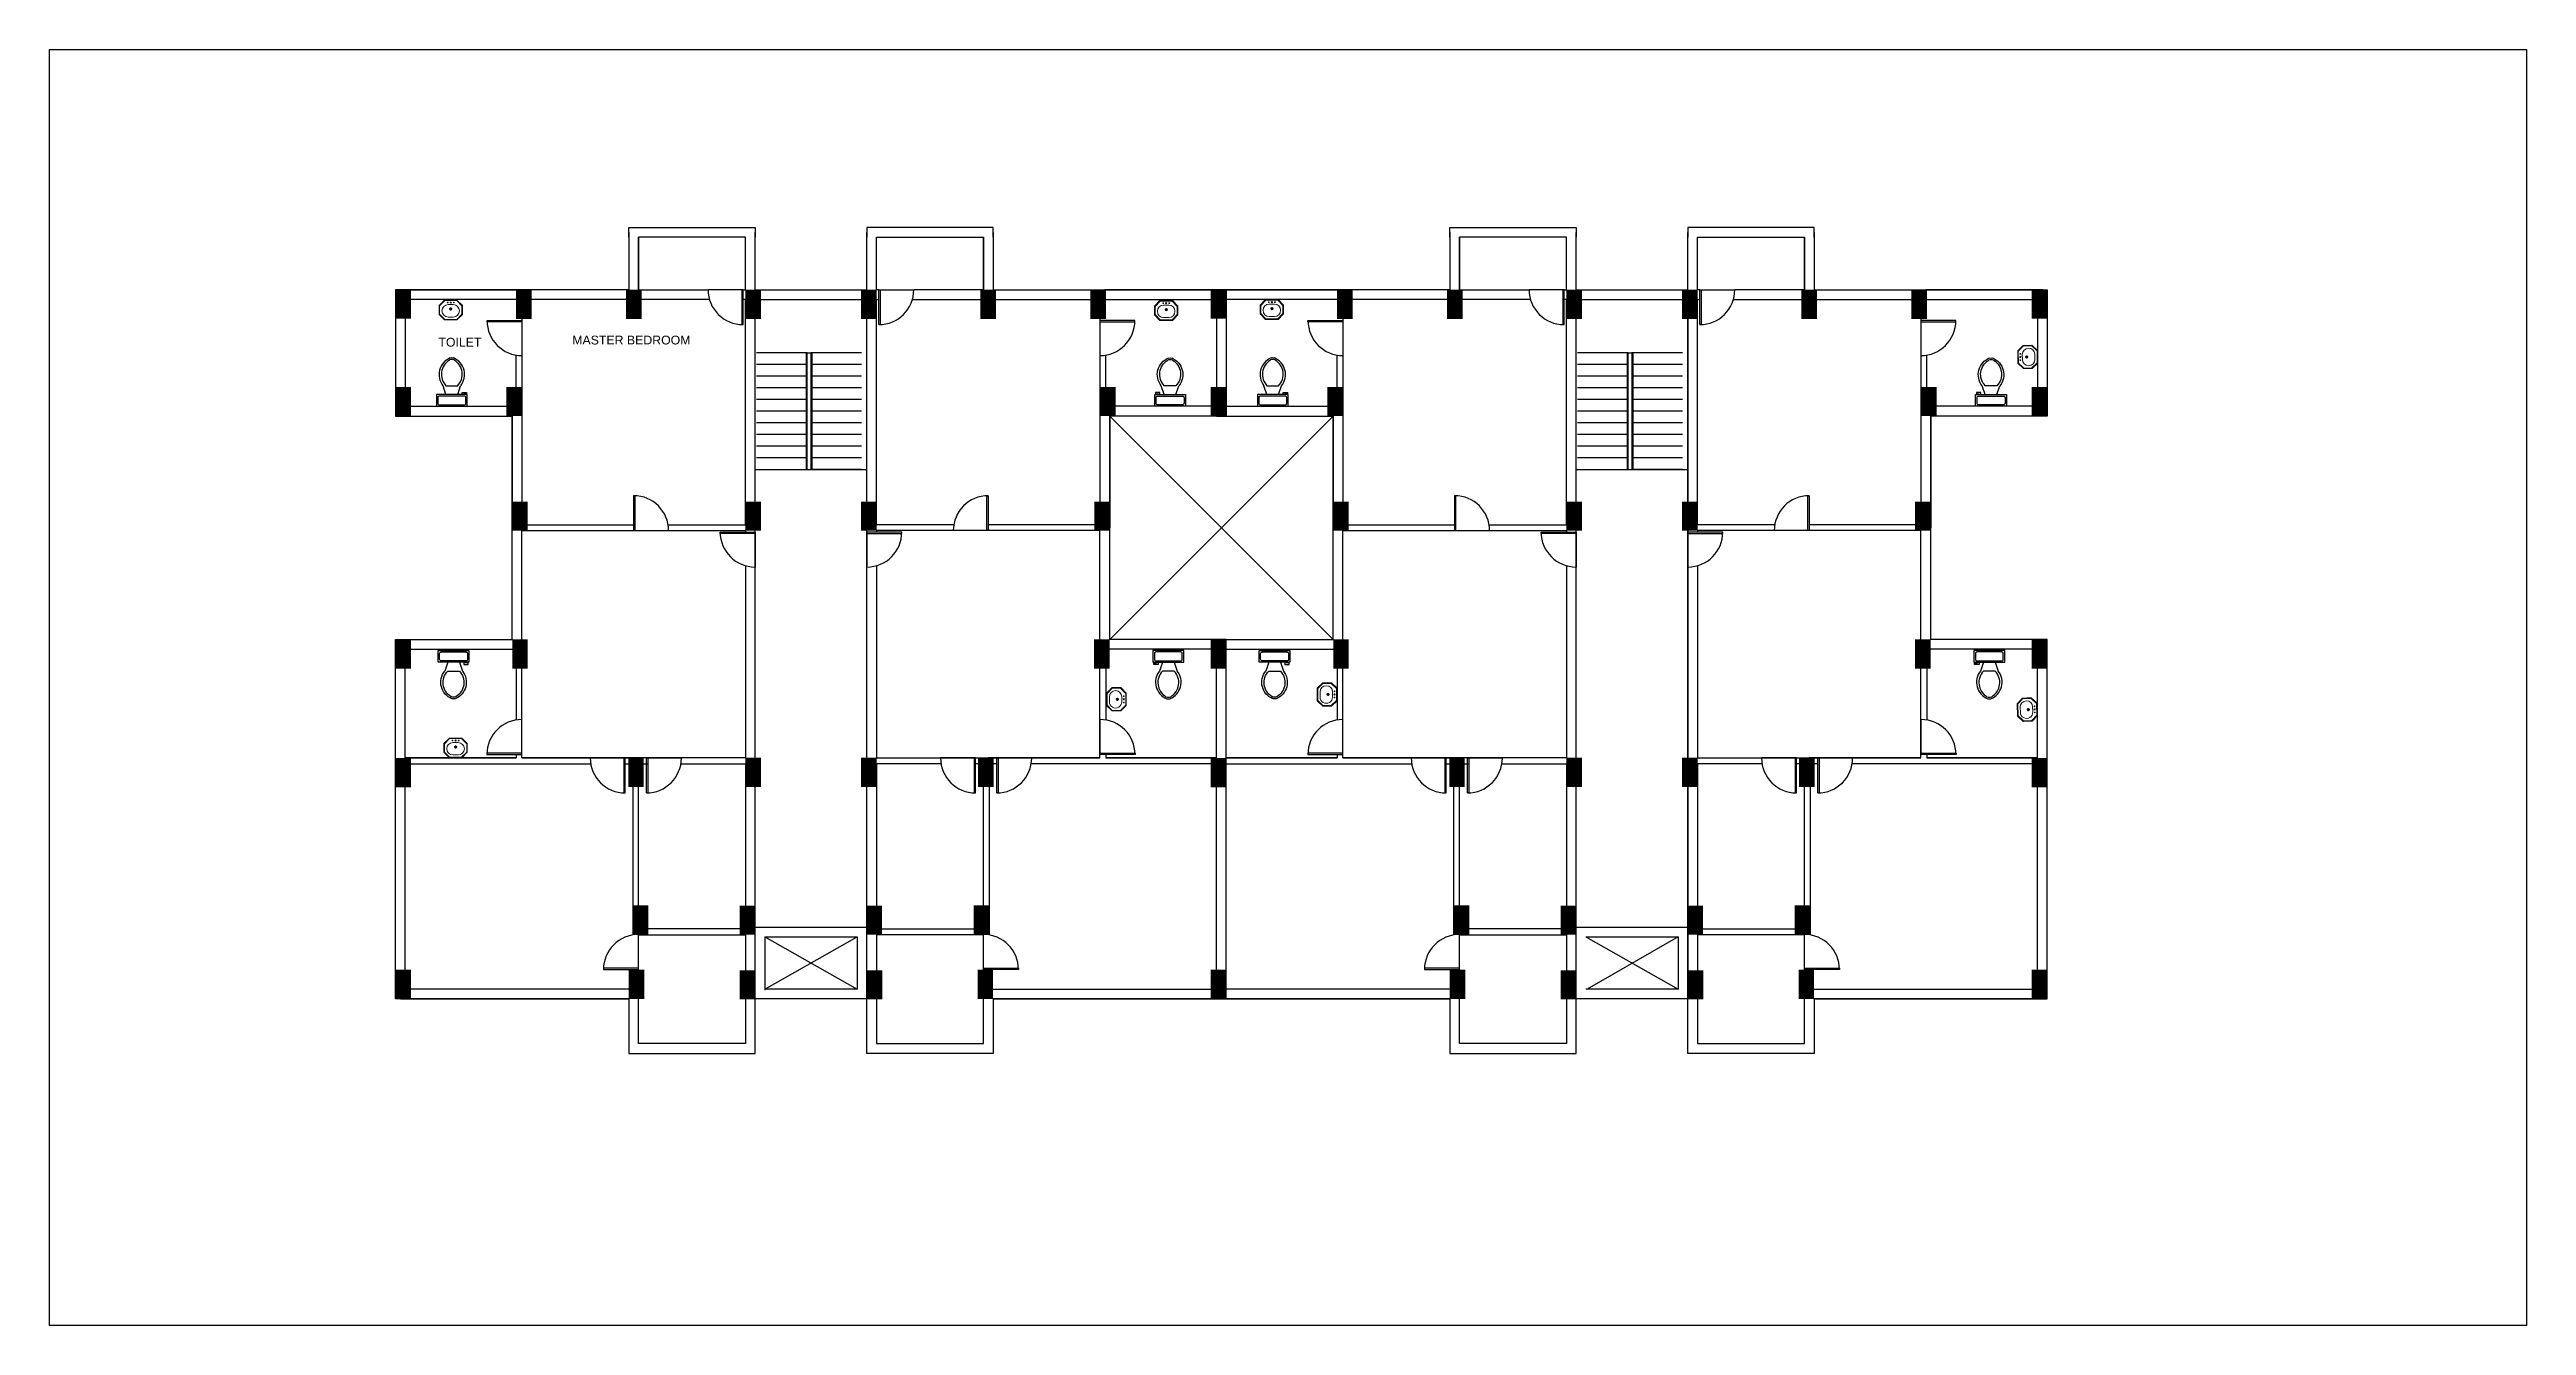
# Model space of a CAD drawing. Header units: metres. Extents: x -2370498 to 1228044, y -644254 to 236701.
# Drawn here: x 80482 to 144217, y -51809 to -18978 of the extents above; entities that cross this region are included whole.
import ezdxf

# ---------------------------------------------------------------- set-up
doc = ezdxf.new("R2010")
doc.units = ezdxf.units.M
doc.header["$MEASUREMENT"] = 0
for name, color, linetype in [('Beam', 6, 'Continuous'), ('text', 1, 'Continuous'), ('TOILET SAMBLE', 181, 'Continuous')]:
    doc.layers.add(name, color=color, linetype=linetype)
doc.styles.get("Standard").update_dxf_attribs({"font": 'arial.ttf'})

msp = doc.modelspace()

# ---------------------------------------------------------------- texts
at = {"layer": 'text', "attachment_point": 1}
for s, insert, char_height in [(' TOILET', (90400.48496, -26395.25548), 226.574387), ('\\A1;MASTER BEDROOM', (93932.66183, -26339.60769), 226.5743874)]:
    msp.add_mtext_dynamic_manual_height_columns(s, width=4249.6763397, gutter_width=37.7624, heights=[0], dxfattribs=dict(at, insert=insert, char_height=char_height))

# ---------------------------------------------------------------- blocks, each defined once
blk = doc.blocks.new('Toilet - top')
for p, q in [((-10, -8.5), (-8, -8.5)), ((-10, -9.5), (-10, -8.5)), ((-7, -9.5), (-10, -9.5)), ((-8, -8.5), (-8, -8)), ((-7, -8), (-7, -9.5)), ((-4, -8), (-6, -14)), ((4, -14), (-4, -14)), ((4, -8), (6, -14)), ((9.5, -6), (9.5, -2))]:
    blk.add_line(p, q)
blk.add_lwpolyline([(10.5, -8), (10.5, 0), (-10.5, 0), (-10.5, -8)], close=True)
for points in [[(-9.5, -2), (-9.5, -6)], [(8.5, -1), (-8.5, -1)], [(-8.5, -7), (8.5, -7)]]:
    blk.add_lwpolyline(points)
for centre, radius, start, end in [((-8.6, -1.9), 0.884, 81.8699, 188.1301), ((-8.6, -6.1), 0.884, 171.8699, 278.1301), ((3.5, -21.6), 12.2, 141.4691, 247.9714), ((4.2, -21.8), 11.3, 136.3677, 238.9468), ((-3.5, -21.6), 12.2, 292.0284, 38.5307), ((-4.2, -21.8), 11.3, 301.053, 43.6321), ((8.6, -1.9), 0.884, 351.8699, 98.1301), ((8.6, -6.1), 0.884, 261.8699, 8.1301), ((0, -27.9), 4, 245.7318, 294.2682), ((0, -29), 4, 254.8605, 285.1395)]:
    blk.add_arc(centre, radius, start, end)
blk = doc.blocks.new('OPERA  600x510x850 ( врезная)')
at = {"lineweight": 13}
for p, q in [((-313, 15), (-453, -128)), ((-307, 0), (-439, -135)), ((-313, 15), (7, 15)), ((-307, 0), (0, 0)), ((0, 0), (132, -135)), ((7, 15), (147, -128)), ((-453, -353), (-453, -128)), ((-453, -240), (-453, -128)), ((-453, -353), (-313, -495)), ((-439, -244), (-439, -135)), ((-439, -346), (-439, -135)), ((-439, -346), (-306, -481)), ((7, -495), (-313, -495)), ((0, -481), (-306, -481)), ((0, -481), (132, -346)), ((7, -495), (147, -353)), ((132, -135), (132, -346)), ((147, -128), (147, -353))]:
    blk.add_line(p, q, dxfattribs=at)
at = {"lineweight": 5}
for p, q in [((-248, -50), (-220, -50)), ((-233, -36), (-233, -63)), ((-88, -101), (-219, -101)), ((-88, -421), (-219, -421)), ((-190, -215), (-115, -215)), ((-175, -50), (-132, -50)), ((-153, -32), (-153, -69)), ((-153, -178), (-153, -251)), ((-90, -50), (-59, -50)), ((-73, -37), (-73, -64))]:
    blk.add_line(p, q, dxfattribs=at)
for centre, radius in [((-233, -50), 10), ((-153, -215), 30), ((-153, -50), 15), ((-73, -50), 10)]:
    blk.add_circle(centre, radius, dxfattribs=at)
at = {"lineweight": 13}
blk.add_circle((-153, -215), 25, dxfattribs=at)
at = {"lineweight": 5}
for centre, start, end in [((-219, -261), 90, 270), ((-88, -261), 270, 90)]:
    blk.add_arc(centre, 160, start, end, dxfattribs=at)

# ---------------------------------------------------------------- hatches: boundary and pattern name
at = {"layer": 'Beam', "true_color": 0xed1f24}
h = msp.add_hatch(color=240, dxfattribs=at)
h.dxf.hatch_style = 1
h.paths.add_polyline_path([(89785.98793, -25156.33013), (89385.98793, -25156.33013), (89385.98793, -25906.33013), (89785.98793, -25906.33013)])
h = msp.add_hatch(color=240, dxfattribs=at)
h.dxf.hatch_style = 1
h.paths.add_polyline_path([(92885.51912, -25156.96181), (92485.51912, -25156.96181), (92485.51912, -25906.96181), (92885.51912, -25906.96181)])
h = msp.add_hatch(color=240, dxfattribs=at)
h.dxf.hatch_style = 1
h.paths.add_polyline_path([(95715.17837, -25157.96148), (95315.17837, -25157.96148), (95315.17837, -25907.96148), (95715.17837, -25907.96148)])
h = msp.add_hatch(color=240, dxfattribs=at)
h.dxf.hatch_style = 1
h.paths.add_polyline_path([(98786.9257, -25157.27946), (98386.9257, -25157.27946), (98386.9257, -25907.27946), (98786.9257, -25907.27946)])
h = msp.add_hatch(color=240, dxfattribs=at)
h.dxf.hatch_style = 1
h.paths.add_polyline_path([(101362.55417, -25157.27946), (101762.55417, -25157.27946), (101762.55417, -25907.27946), (101362.55417, -25907.27946)])
h = msp.add_hatch(color=240, dxfattribs=at)
h.dxf.hatch_style = 1
h.paths.add_polyline_path([(104434.30149, -25157.96148), (104834.30149, -25157.96148), (104834.30149, -25907.96148), (104434.30149, -25907.96148)])
h = msp.add_hatch(color=240, dxfattribs=at)
h.dxf.hatch_style = 1
h.paths.add_polyline_path([(107263.96074, -25156.96181), (107663.96074, -25156.96181), (107663.96074, -25906.96181), (107263.96074, -25906.96181)])
h = msp.add_hatch(color=240, dxfattribs=at)
h.dxf.hatch_style = 1
h.paths.add_polyline_path([(110363.49194, -25156.33013), (110763.49194, -25156.33013), (110763.49194, -25906.33013), (110363.49194, -25906.33013)])
h = msp.add_hatch(color=240, dxfattribs=at)
h.dxf.hatch_style = 1
h.paths.add_polyline_path([(114010.51912, -25156.96181), (113610.51912, -25156.96181), (113610.51912, -25906.96181), (114010.51912, -25906.96181)])
h = msp.add_hatch(color=240, dxfattribs=at)
h.dxf.hatch_style = 1
h.paths.add_polyline_path([(116840.17837, -25157.96148), (116440.17837, -25157.96148), (116440.17837, -25907.96148), (116840.17837, -25907.96148)])
h = msp.add_hatch(color=240, dxfattribs=at)
h.dxf.hatch_style = 1
h.paths.add_polyline_path([(119911.9257, -25157.27946), (119511.9257, -25157.27946), (119511.9257, -25907.27946), (119911.9257, -25907.27946)])
h = msp.add_hatch(color=240, dxfattribs=at)
h.dxf.hatch_style = 1
h.paths.add_polyline_path([(122487.55417, -25157.27946), (122887.55417, -25157.27946), (122887.55417, -25907.27946), (122487.55417, -25907.27946)])
h = msp.add_hatch(color=240, dxfattribs=at)
h.dxf.hatch_style = 1
h.paths.add_polyline_path([(125559.30149, -25157.96148), (125959.30149, -25157.96148), (125959.30149, -25907.96148), (125559.30149, -25907.96148)])
h = msp.add_hatch(color=240, dxfattribs=at)
h.dxf.hatch_style = 1
h.paths.add_polyline_path([(128388.96074, -25156.96181), (128788.96074, -25156.96181), (128788.96074, -25906.96181), (128388.96074, -25906.96181)])
h = msp.add_hatch(color=240, dxfattribs=at)
h.dxf.hatch_style = 1
h.paths.add_polyline_path([(131488.49194, -25156.33013), (131888.49194, -25156.33013), (131888.49194, -25906.33013), (131488.49194, -25906.33013)])
h = msp.add_hatch(color=240, dxfattribs=at)
h.dxf.hatch_style = 1
h.paths.add_polyline_path([(89787.23993, -27657.37326), (89387.23993, -27657.37326), (89387.23993, -28407.37326), (89787.23993, -28407.37326)])
h = msp.add_hatch(color=240, dxfattribs=at)
h.dxf.hatch_style = 1
h.paths.add_polyline_path([(92634.24024, -27657.37326), (92234.24024, -27657.37326), (92234.24024, -28407.37326), (92634.24024, -28407.37326)])
h = msp.add_hatch(color=240, dxfattribs=at)
h.dxf.hatch_style = 1
h.paths.add_polyline_path([(107515.23962, -27657.37326), (107915.23962, -27657.37326), (107915.23962, -28407.37326), (107515.23962, -28407.37326)])
h = msp.add_hatch(color=240, dxfattribs=at)
h.dxf.hatch_style = 1
h.paths.add_polyline_path([(110362.23993, -27657.37326), (110762.23993, -27657.37326), (110762.23993, -28407.37326), (110362.23993, -28407.37326)])
h = msp.add_hatch(color=240, dxfattribs=at)
h.dxf.hatch_style = 1
h.paths.add_polyline_path([(113759.24024, -27657.37326), (113359.24024, -27657.37326), (113359.24024, -28407.37326), (113759.24024, -28407.37326)])
h = msp.add_hatch(color=240, dxfattribs=at)
h.dxf.hatch_style = 1
h.paths.add_polyline_path([(128640.23962, -27657.37326), (129040.23962, -27657.37326), (129040.23962, -28407.37326), (128640.23962, -28407.37326)])
h = msp.add_hatch(color=240, dxfattribs=at)
h.dxf.hatch_style = 1
h.paths.add_polyline_path([(131487.23993, -27657.37326), (131887.23993, -27657.37326), (131887.23993, -28407.37326), (131487.23993, -28407.37326)])
h = msp.add_hatch(color=240, dxfattribs=at)
h.dxf.hatch_style = 1
h.paths.add_polyline_path([(92787.23993, -30607.37326), (92387.23993, -30607.37326), (92387.23993, -31357.37326), (92787.23993, -31357.37326)])
h = msp.add_hatch(color=240, dxfattribs=at)
h.dxf.hatch_style = 1
h.paths.add_polyline_path([(98787.23993, -30607.37326), (98387.23993, -30607.37326), (98387.23993, -31357.37326), (98787.23993, -31357.37326)])
h = msp.add_hatch(color=240, dxfattribs=at)
h.dxf.hatch_style = 1
h.paths.add_polyline_path([(101362.23993, -30607.37326), (101762.23993, -30607.37326), (101762.23993, -31357.37326), (101362.23993, -31357.37326)])
h = msp.add_hatch(color=240, dxfattribs=at)
h.dxf.hatch_style = 1
h.paths.add_polyline_path([(107362.23993, -30607.37326), (107762.23993, -30607.37326), (107762.23993, -31357.37326), (107362.23993, -31357.37326)])
h = msp.add_hatch(color=240, dxfattribs=at)
h.dxf.hatch_style = 1
h.paths.add_polyline_path([(113912.23993, -30607.37326), (113512.23993, -30607.37326), (113512.23993, -31357.37326), (113912.23993, -31357.37326)])
h = msp.add_hatch(color=240, dxfattribs=at)
h.dxf.hatch_style = 1
h.paths.add_polyline_path([(119912.23993, -30607.37326), (119512.23993, -30607.37326), (119512.23993, -31357.37326), (119912.23993, -31357.37326)])
h = msp.add_hatch(color=240, dxfattribs=at)
h.dxf.hatch_style = 1
h.paths.add_polyline_path([(122487.23993, -30607.37326), (122887.23993, -30607.37326), (122887.23993, -31357.37326), (122487.23993, -31357.37326)])
h = msp.add_hatch(color=240, dxfattribs=at)
h.dxf.hatch_style = 1
h.paths.add_polyline_path([(128487.23993, -30607.37326), (128887.23993, -30607.37326), (128887.23993, -31357.37326), (128487.23993, -31357.37326)])
h = msp.add_hatch(color=240, dxfattribs=at)
h.dxf.hatch_style = 1
h.paths.add_polyline_path([(89787.23993, -34158.70535), (89387.23993, -34158.70535), (89387.23993, -34908.70535), (89787.23993, -34908.70535)])
h = msp.add_hatch(color=240, dxfattribs=at)
h.dxf.hatch_style = 1
h.paths.add_polyline_path([(92787.93569, -34156.42844), (92387.93569, -34156.42844), (92387.93569, -34906.42844), (92787.93569, -34906.42844)])
h = msp.add_hatch(color=240, dxfattribs=at)
h.dxf.hatch_style = 1
h.paths.add_polyline_path([(107361.54418, -34156.42844), (107761.54418, -34156.42844), (107761.54418, -34906.42844), (107361.54418, -34906.42844)])
h = msp.add_hatch(color=240, dxfattribs=at)
h.dxf.hatch_style = 1
h.paths.add_polyline_path([(110362.23993, -34158.70535), (110762.23993, -34158.70535), (110762.23993, -34908.70535), (110362.23993, -34908.70535)])
h = msp.add_hatch(color=240, dxfattribs=at)
h.dxf.hatch_style = 1
h.paths.add_polyline_path([(113912.93569, -34156.42844), (113512.93569, -34156.42844), (113512.93569, -34906.42844), (113912.93569, -34906.42844)])
h = msp.add_hatch(color=240, dxfattribs=at)
h.dxf.hatch_style = 1
h.paths.add_polyline_path([(128486.54418, -34156.42844), (128886.54418, -34156.42844), (128886.54418, -34906.42844), (128486.54418, -34906.42844)])
h = msp.add_hatch(color=240, dxfattribs=at)
h.dxf.hatch_style = 1
h.paths.add_polyline_path([(131487.23993, -34158.70535), (131887.23993, -34158.70535), (131887.23993, -34908.70535), (131487.23993, -34908.70535)])
h = msp.add_hatch(color=240, dxfattribs=at)
h.dxf.hatch_style = 1
h.paths.add_polyline_path([(89787.23993, -37209.96624), (89387.23993, -37209.96624), (89387.23993, -37959.96624), (89787.23993, -37959.96624)])
h = msp.add_hatch(color=240, dxfattribs=at)
h.dxf.hatch_style = 1
h.paths.add_polyline_path([(95773.55994, -37206.70916), (95373.55994, -37206.70916), (95373.55994, -37956.70916), (95773.55994, -37956.70916)])
h = msp.add_hatch(color=240, dxfattribs=at)
h.dxf.hatch_style = 1
h.paths.add_polyline_path([(98787.23993, -37203.09039), (98387.23993, -37203.09039), (98387.23993, -37953.09039), (98787.23993, -37953.09039)])
h = msp.add_hatch(color=240, dxfattribs=at)
h.dxf.hatch_style = 1
h.paths.add_polyline_path([(101362.23993, -37203.09039), (101762.23993, -37203.09039), (101762.23993, -37953.09039), (101362.23993, -37953.09039)])
h = msp.add_hatch(color=240, dxfattribs=at)
h.dxf.hatch_style = 1
h.paths.add_polyline_path([(104375.91993, -37206.70916), (104775.91993, -37206.70916), (104775.91993, -37956.70916), (104375.91993, -37956.70916)])
h = msp.add_hatch(color=240, dxfattribs=at)
h.dxf.hatch_style = 1
h.paths.add_polyline_path([(110362.23993, -37209.96624), (110762.23993, -37209.96624), (110762.23993, -37959.96624), (110362.23993, -37959.96624)])
h = msp.add_hatch(color=240, dxfattribs=at)
h.dxf.hatch_style = 1
h.paths.add_polyline_path([(116898.55994, -37206.70916), (116498.55994, -37206.70916), (116498.55994, -37956.70916), (116898.55994, -37956.70916)])
h = msp.add_hatch(color=240, dxfattribs=at)
h.dxf.hatch_style = 1
h.paths.add_polyline_path([(119912.23993, -37203.09039), (119512.23993, -37203.09039), (119512.23993, -37953.09039), (119912.23993, -37953.09039)])
h = msp.add_hatch(color=240, dxfattribs=at)
h.dxf.hatch_style = 1
h.paths.add_polyline_path([(122487.23993, -37203.09039), (122887.23993, -37203.09039), (122887.23993, -37953.09039), (122487.23993, -37953.09039)])
h = msp.add_hatch(color=240, dxfattribs=at)
h.dxf.hatch_style = 1
h.paths.add_polyline_path([(125500.91993, -37206.70916), (125900.91993, -37206.70916), (125900.91993, -37956.70916), (125500.91993, -37956.70916)])
h = msp.add_hatch(color=240, dxfattribs=at)
h.dxf.hatch_style = 1
h.paths.add_polyline_path([(131487.23993, -37209.96624), (131887.23993, -37209.96624), (131887.23993, -37959.96624), (131487.23993, -37959.96624)])
h = msp.add_hatch(color=240, dxfattribs=at)
h.dxf.hatch_style = 1
h.paths.add_polyline_path([(95887.22476, -40998.76189), (95487.22476, -40998.76189), (95487.22476, -41748.76189), (95887.22476, -41748.76189)])
h = msp.add_hatch(color=240, dxfattribs=at)
h.dxf.hatch_style = 1
h.paths.add_polyline_path([(98643.16593, -41007.37326), (98243.16593, -41007.37326), (98243.16593, -41757.37326), (98643.16593, -41757.37326)])
h = msp.add_hatch(color=240, dxfattribs=at)
h.dxf.hatch_style = 1
h.paths.add_polyline_path([(101506.31394, -41007.37326), (101906.31394, -41007.37326), (101906.31394, -41757.37326), (101506.31394, -41757.37326)])
h = msp.add_hatch(color=240, dxfattribs=at)
h.dxf.hatch_style = 1
h.paths.add_polyline_path([(104262.2551, -40998.76189), (104662.2551, -40998.76189), (104662.2551, -41748.76189), (104262.2551, -41748.76189)])
h = msp.add_hatch(color=240, dxfattribs=at)
h.dxf.hatch_style = 1
h.paths.add_polyline_path([(117012.22476, -40998.76189), (116612.22476, -40998.76189), (116612.22476, -41748.76189), (117012.22476, -41748.76189)])
h = msp.add_hatch(color=240, dxfattribs=at)
h.dxf.hatch_style = 1
h.paths.add_polyline_path([(119768.16593, -41007.37326), (119368.16593, -41007.37326), (119368.16593, -41757.37326), (119768.16593, -41757.37326)])
h = msp.add_hatch(color=240, dxfattribs=at)
h.dxf.hatch_style = 1
h.paths.add_polyline_path([(122631.31394, -41007.37326), (123031.31394, -41007.37326), (123031.31394, -41757.37326), (122631.31394, -41757.37326)])
h = msp.add_hatch(color=240, dxfattribs=at)
h.dxf.hatch_style = 1
h.paths.add_polyline_path([(125387.2551, -40998.76189), (125787.2551, -40998.76189), (125787.2551, -41748.76189), (125387.2551, -41748.76189)])
h = msp.add_hatch(color=240, dxfattribs=at)
h.dxf.hatch_style = 1
h.paths.add_polyline_path([(89787.23993, -42657.37326), (89387.23993, -42657.37326), (89387.23993, -43407.37326), (89787.23993, -43407.37326)])
h = msp.add_hatch(color=240, dxfattribs=at)
h.dxf.hatch_style = 1
h.paths.add_polyline_path([(95787.23993, -42656.83317), (95387.23993, -42656.83317), (95387.23993, -43406.83317), (95787.23993, -43406.83317)])
h = msp.add_hatch(color=240, dxfattribs=at)
h.dxf.hatch_style = 1
h.paths.add_polyline_path([(98640.21539, -42666.88256), (98240.21539, -42666.88256), (98240.21539, -43416.88256), (98640.21539, -43416.88256)])
h = msp.add_hatch(color=240, dxfattribs=at)
h.dxf.hatch_style = 1
h.paths.add_polyline_path([(101509.26447, -42666.88256), (101909.26447, -42666.88256), (101909.26447, -43416.88256), (101509.26447, -43416.88256)])
h = msp.add_hatch(color=240, dxfattribs=at)
h.dxf.hatch_style = 1
h.paths.add_polyline_path([(104362.23993, -42656.83317), (104762.23993, -42656.83317), (104762.23993, -43406.83317), (104362.23993, -43406.83317)])
h = msp.add_hatch(color=240, dxfattribs=at)
h.dxf.hatch_style = 1
h.paths.add_polyline_path([(110362.23993, -42657.37326), (110762.23993, -42657.37326), (110762.23993, -43407.37326), (110362.23993, -43407.37326)])
h = msp.add_hatch(color=240, dxfattribs=at)
h.dxf.hatch_style = 1
h.paths.add_polyline_path([(116912.23993, -42656.83317), (116512.23993, -42656.83317), (116512.23993, -43406.83317), (116912.23993, -43406.83317)])
h = msp.add_hatch(color=240, dxfattribs=at)
h.dxf.hatch_style = 1
h.paths.add_polyline_path([(119765.21539, -42666.88256), (119365.21539, -42666.88256), (119365.21539, -43416.88256), (119765.21539, -43416.88256)])
h = msp.add_hatch(color=240, dxfattribs=at)
h.dxf.hatch_style = 1
h.paths.add_polyline_path([(122634.26447, -42666.88256), (123034.26447, -42666.88256), (123034.26447, -43416.88256), (122634.26447, -43416.88256)])
h = msp.add_hatch(color=240, dxfattribs=at)
h.dxf.hatch_style = 1
h.paths.add_polyline_path([(125487.23993, -42656.83317), (125887.23993, -42656.83317), (125887.23993, -43406.83317), (125487.23993, -43406.83317)])
h = msp.add_hatch(color=240, dxfattribs=at)
h.dxf.hatch_style = 1
h.paths.add_polyline_path([(131487.23993, -42657.37326), (131887.23993, -42657.37326), (131887.23993, -43407.37326), (131487.23993, -43407.37326)])

# ---------------------------------------------------------------- linework, layer by layer
at = {"layer": 'Beam', "color": 7}
for p, q in [((89512.23993, -25157.37326), (92512.23993, -25157.37326)), ((92637.23993, -25407.37326), (92637.23993, -25952.70166)), ((97463.17611, -25407.37326), (92637.23993, -25407.37326)), ((98387.23993, -25407.37326), (98330.06752, -25407.37326)), ((98387.23993, -31207.37326), (98387.23993, -25407.37326)), ((98637.23993, -25157.37326), (101512.23993, -25157.37326)), ((98637.23993, -25407.37326), (101512.23993, -25407.37326)), ((101762.23993, -31207.37326), (101762.23993, -25407.37326)), ((101762.23993, -25407.37326), (101819.41234, -25407.37326)), ((102686.30376, -25407.37326), (107512.23993, -25407.37326)), ((107512.23993, -25407.37326), (107512.23993, -25952.70166)), ((110637.23993, -25157.37326), (107637.23993, -25157.37326)), ((110637.23993, -25157.37326), (113637.23993, -25157.37326)), ((113762.23993, -25407.37326), (113762.23993, -25952.70166)), ((118588.17611, -25407.37326), (113762.23993, -25407.37326)), ((119512.23993, -25407.37326), (119455.06752, -25407.37326)), ((119512.23993, -31207.37326), (119512.23993, -25407.37326)), ((119762.23993, -25157.37326), (122637.23993, -25157.37326)), ((119762.23993, -25407.37326), (122637.23993, -25407.37326)), ((122637.23993, -25157.37326), (122637.23993, -43407.37326)), ((122887.23993, -31207.37326), (122887.23993, -25407.37326)), ((122887.23993, -25407.37326), (122944.41234, -25407.37326)), ((123811.30376, -25407.37326), (128637.23993, -25407.37326)), ((128637.23993, -25407.37326), (128637.23993, -25952.70166)), ((131762.23993, -25157.37326), (128762.23993, -25157.37326)), ((92637.23993, -26852.69918), (92637.23993, -28282.37326)), ((107512.23993, -26852.69918), (107512.23993, -28282.37326)), ((113762.23993, -26852.69918), (113762.23993, -28282.37326)), ((128637.23993, -26852.69918), (128637.23993, -28282.37326)), ((92637.23993, -28282.37326), (92637.23993, -31207.37326)), ((107512.23993, -28282.37326), (107512.23993, -31207.37326)), ((113762.23993, -28282.37326), (113762.23993, -31207.37326)), ((128637.23993, -28282.37326), (128637.23993, -31207.37326)), ((92637.23993, -31207.37326), (95512.23993, -31207.37326)), ((96399.6519, -31207.37326), (98387.23993, -31207.37326)), ((103749.82797, -31207.37326), (101762.23993, -31207.37326)), ((107512.23993, -31207.37326), (104637.23993, -31207.37326)), ((113762.23993, -31207.37326), (116637.23993, -31207.37326)), ((117524.6519, -31207.37326), (119512.23993, -31207.37326)), ((124874.82797, -31207.37326), (122887.23993, -31207.37326)), ((128637.23993, -31207.37326), (125762.23993, -31207.37326)), ((89387.23993, -43282.37326), (89387.23993, -37282.37326)), ((89637.23993, -37207.37326), (92487.23993, -37207.37326)), ((92637.23993, -37207.37326), (95512.23993, -37207.37326)), ((95637.23993, -37357.37326), (95875.87122, -37357.37326)), ((96728.0996, -37357.37326), (98387.23993, -37357.37326)), ((103421.38027, -37357.37326), (101762.23993, -37357.37326)), ((104512.23993, -37357.37326), (104273.60865, -37357.37326)), ((107512.23993, -37207.37326), (104637.23993, -37207.37326)), ((110512.23993, -37207.37326), (107662.23993, -37207.37326)), ((110512.23993, -43282.37326), (110512.23993, -37282.37326)), ((110762.23993, -37207.37326), (113612.23993, -37207.37326)), ((110762.23993, -43282.37326), (110762.23993, -37282.37326)), ((113762.23993, -37207.37326), (116637.23993, -37207.37326)), ((116762.23993, -37357.37326), (117000.87122, -37357.37326)), ((117853.0996, -37357.37326), (119512.23993, -37357.37326)), ((124546.38027, -37357.37326), (122887.23993, -37357.37326)), ((125637.23993, -37357.37326), (125398.60865, -37357.37326)), ((128637.23993, -37207.37326), (125762.23993, -37207.37326)), ((131637.23993, -37207.37326), (128787.23993, -37207.37326)), ((131887.23993, -43282.37326), (131887.23993, -37282.37326)), ((98637.23993, -41557.37326), (101512.23993, -41557.37326)), ((98887.23993, -41807.37326), (101262.23993, -41807.37326)), ((98887.23993, -41807.37326), (101262.23993, -43157.37326)), ((98887.23993, -41807.37326), (98887.23993, -43178.58015)), ((98887.23993, -43157.37326), (101262.23993, -41807.37326)), ((101262.23993, -41807.37326), (101262.23993, -43157.37326)), ((119762.23993, -41557.37326), (122637.23993, -41557.37326)), ((120012.23993, -41807.37326), (122387.23993, -41807.37326)), ((120012.23993, -41807.37326), (122387.23993, -43157.37326)), ((122387.23993, -41807.37326), (120048.97134, -43157.37326)), ((122387.23993, -41807.37326), (122387.23993, -43157.37326)), ((101262.23993, -43157.37326), (98887.23993, -43157.37326)), ((122387.23993, -43157.37326), (120012.23993, -43157.37326)), ((101512.23993, -43407.37326), (98637.23993, -43407.37326)), ((122637.23993, -43407.37326), (119762.23993, -43407.37326))]:
    msp.add_line(p, q, dxfattribs=at)
at = {"layer": 'Beam', "color": 6}
for p, q in [((98327.5075, -25156.51224), (97427.5075, -25156.51224)), ((101821.97237, -25156.51224), (102721.97237, -25156.51224)), ((119452.5075, -25156.51224), (118552.5075, -25156.51224)), ((122946.97237, -25156.51224), (123846.97237, -25156.51224)), ((92637.23993, -25952.70166), (92637.23993, -26852.70166)), ((107512.23993, -25952.70166), (107512.23993, -26852.70166)), ((113762.23993, -25952.70166), (113762.23993, -26852.70166)), ((128637.23993, -25952.70166), (128637.23993, -26852.70166)), ((99974.73993, -26782.37326), (98674.73993, -26782.37326)), ((99954.73993, -27082.37326), (98674.73993, -27082.37326)), ((99954.73993, -27382.37326), (98674.73993, -27382.37326)), ((101374.73993, -26782.37326), (100074.73993, -26782.37326)), ((101374.73993, -27082.37326), (100094.73993, -27082.37326)), ((101374.73993, -27382.37326), (100094.73993, -27382.37326)), ((121099.73993, -26782.37326), (119799.73993, -26782.37326)), ((121079.73993, -27082.37326), (119799.73993, -27082.37326)), ((121079.73993, -27382.37326), (119799.73993, -27382.37326)), ((122499.73993, -26782.37326), (121199.73993, -26782.37326)), ((122499.73993, -27082.37326), (121219.73993, -27082.37326)), ((122499.73993, -27382.37326), (121219.73993, -27382.37326)), ((99954.73993, -27682.37326), (98674.73993, -27682.37326)), ((99954.73993, -27982.37326), (98674.73993, -27982.37326)), ((101374.73993, -27682.37326), (100094.73993, -27682.37326)), ((101374.73993, -27982.37326), (100094.73993, -27982.37326)), ((121079.73993, -27682.37326), (119799.73993, -27682.37326)), ((121079.73993, -27982.37326), (119799.73993, -27982.37326)), ((122499.73993, -27682.37326), (121219.73993, -27682.37326)), ((122499.73993, -27982.37326), (121219.73993, -27982.37326)), ((99954.73993, -28282.37326), (98674.73993, -28282.37326)), ((99954.73993, -28582.37326), (98674.73993, -28582.37326)), ((101374.73993, -28282.37326), (100094.73993, -28282.37326)), ((101374.73993, -28582.37326), (100094.73993, -28582.37326)), ((121079.73993, -28282.37326), (119799.73993, -28282.37326)), ((121079.73993, -28582.37326), (119799.73993, -28582.37326)), ((122499.73993, -28282.37326), (121219.73993, -28282.37326)), ((122499.73993, -28582.37326), (121219.73993, -28582.37326)), ((99954.73993, -28882.37326), (98674.73993, -28882.37326)), ((99954.73993, -29182.37326), (98674.73993, -29182.37326)), ((101374.73993, -28882.37326), (100094.73993, -28882.37326)), ((101374.73993, -29182.37326), (100094.73993, -29182.37326)), ((121079.73993, -28882.37326), (119799.73993, -28882.37326)), ((121079.73993, -29182.37326), (119799.73993, -29182.37326)), ((122499.73993, -28882.37326), (121219.73993, -28882.37326)), ((122499.73993, -29182.37326), (121219.73993, -29182.37326)), ((98637.23993, -29782.37326), (101512.23993, -29782.37326)), ((99954.73993, -29482.37326), (98674.73993, -29482.37326)), ((101374.73993, -29782.37326), (100074.73993, -29782.37326)), ((101374.73993, -29482.37326), (100094.73993, -29482.37326)), ((119762.23993, -29782.37326), (122637.23993, -29782.37326)), ((121079.73993, -29482.37326), (119799.73993, -29482.37326)), ((122499.73993, -29782.37326), (121199.73993, -29782.37326)), ((122499.73993, -29482.37326), (121219.73993, -29482.37326)), ((95512.23993, -31357.37326), (96412.23993, -31357.37326)), ((98637.32824, -31393.60739), (98637.32824, -32293.60739)), ((101512.15162, -31393.60739), (101512.15162, -32293.60739)), ((104637.23993, -31357.37326), (103737.23993, -31357.37326)), ((116637.23993, -31357.37326), (117537.23993, -31357.37326)), ((119762.32824, -31393.60739), (119762.32824, -32293.60739)), ((122637.15162, -31393.60739), (122637.15162, -32293.60739)), ((125762.23993, -31357.37326), (124862.23993, -31357.37326)), ((92635.69935, -37116.7021), (92635.69935, -36216.7021)), ((107513.78052, -37116.7021), (107513.78052, -36216.7021)), ((113760.69935, -37116.7021), (113760.69935, -36216.7021)), ((128638.78052, -37116.7021), (128638.78052, -36216.7021)), ((95295.07965, -37206.29115), (94395.07965, -37206.29115)), ((95840.87122, -37206.29115), (96740.87122, -37206.29115)), ((104308.60865, -37206.29115), (103408.60865, -37206.29115)), ((104854.40022, -37206.29115), (105754.40022, -37206.29115)), ((116420.07965, -37206.29115), (115520.07965, -37206.29115)), ((116965.87122, -37206.29115), (117865.87122, -37206.29115)), ((125433.60865, -37206.29115), (124533.60865, -37206.29115)), ((125979.40022, -37206.29115), (126879.40022, -37206.29115)), ((95635.62068, -42647.86455), (95635.62068, -41747.86455)), ((104513.85919, -42647.86455), (104513.85919, -41747.86455)), ((116760.62068, -42647.86455), (116760.62068, -41747.86455)), ((125638.85919, -42647.86455), (125638.85919, -41747.86455))]:
    msp.add_line(p, q, dxfattribs=at)
at = {"layer": 'Beam', "color": 5}
for p, q in [((99954.73993, -26782.37326), (99954.73993, -29782.37326)), ((121079.73993, -26782.37326), (121079.73993, -29782.37326))]:
    msp.add_line(p, q, dxfattribs=at)
at = {"layer": 'Beam', "color": 175, "true_color": 0x4554a5}
for p, q in [((100094.73993, -26782.37326), (100094.73993, -29782.37326)), ((121219.73993, -26782.37326), (121219.73993, -29782.37326))]:
    msp.add_line(p, q, dxfattribs=at)
at = {"layer": 'Beam', "color": 1}
for p, q in [((107762.23993, -28407.37326), (113512.23993, -34157.37326)), ((107762.23993, -34157.37326), (113512.23993, -28407.37326))]:
    msp.add_line(p, q, dxfattribs=at)
at = {"layer": 'Beam', "color": 3}
for points in [[(80482.23116, -18977.5375), (144217.4539, -18977.5375), (144217.4539, -51809.1258), (80482.23116, -51809.1258)], [(98327.5075, -26056.51224), (98327.5075, -25156.51224), (98292.5075, -25156.51224), (98292.5075, -26056.51224)], [(101821.97237, -26056.51224), (101821.97237, -25156.51224), (101856.97237, -25156.51224), (101856.97237, -26056.51224)], [(119452.5075, -26056.51224), (119452.5075, -25156.51224), (119417.5075, -25156.51224), (119417.5075, -26056.51224)], [(122946.97237, -26056.51224), (122946.97237, -25156.51224), (122981.97237, -25156.51224), (122981.97237, -26056.51224)], [(91739.35136, -25952.70166), (92639.35136, -25952.70166), (92639.35136, -25987.70166), (91739.35136, -25987.70166)], [(108410.12851, -25952.70166), (107510.12851, -25952.70166), (107510.12851, -25987.70166), (108410.12851, -25987.70166)], [(112864.35136, -25952.70166), (113764.35136, -25952.70166), (113764.35136, -25987.70166), (112864.35136, -25987.70166)], [(129535.12851, -25952.70166), (128635.12851, -25952.70166), (128635.12851, -25987.70166), (129535.12851, -25987.70166)], [(95512.23993, -30457.37326), (95512.23993, -31357.37326), (95547.23993, -31357.37326), (95547.23993, -30457.37326)], [(104637.23993, -30457.37326), (104637.23993, -31357.37326), (104602.23993, -31357.37326), (104602.23993, -30457.37326)], [(116637.23993, -30457.37326), (116637.23993, -31357.37326), (116672.23993, -31357.37326), (116672.23993, -30457.37326)], [(125762.23993, -30457.37326), (125762.23993, -31357.37326), (125727.23993, -31357.37326), (125727.23993, -30457.37326)], [(97737.32824, -31393.60739), (98637.32824, -31393.60739), (98637.32824, -31428.60739), (97737.32824, -31428.60739)], [(102412.15162, -31393.60739), (101512.15162, -31393.60739), (101512.15162, -31428.60739), (102412.15162, -31428.60739)], [(118862.32824, -31393.60739), (119762.32824, -31393.60739), (119762.32824, -31428.60739), (118862.32824, -31428.60739)], [(123537.15162, -31393.60739), (122637.15162, -31393.60739), (122637.15162, -31428.60739), (123537.15162, -31428.60739)], [(91735.69935, -37116.7021), (92635.69935, -37116.7021), (92635.69935, -37081.7021), (91735.69935, -37081.7021)], [(95295.07965, -38106.29115), (95295.07965, -37206.29115), (95260.07965, -37206.29115), (95260.07965, -38106.29115)], [(95840.87122, -38106.29115), (95840.87122, -37206.29115), (95875.87122, -37206.29115), (95875.87122, -38106.29115)], [(104308.60865, -38106.29115), (104308.60865, -37206.29115), (104273.60865, -37206.29115), (104273.60865, -38106.29115)], [(104854.40022, -38106.29115), (104854.40022, -37206.29115), (104889.40022, -37206.29115), (104889.40022, -38106.29115)], [(108413.78052, -37116.7021), (107513.78052, -37116.7021), (107513.78052, -37081.7021), (108413.78052, -37081.7021)], [(112860.69935, -37116.7021), (113760.69935, -37116.7021), (113760.69935, -37081.7021), (112860.69935, -37081.7021)], [(116420.07965, -38106.29115), (116420.07965, -37206.29115), (116385.07965, -37206.29115), (116385.07965, -38106.29115)], [(116965.87122, -38106.29115), (116965.87122, -37206.29115), (117000.87122, -37206.29115), (117000.87122, -38106.29115)], [(125433.60865, -38106.29115), (125433.60865, -37206.29115), (125398.60865, -37206.29115), (125398.60865, -38106.29115)], [(125979.40022, -38106.29115), (125979.40022, -37206.29115), (126014.40022, -37206.29115), (126014.40022, -38106.29115)], [(129538.78052, -37116.7021), (128638.78052, -37116.7021), (128638.78052, -37081.7021), (129538.78052, -37081.7021)], [(94735.62068, -42647.86455), (95635.62068, -42647.86455), (95635.62068, -42612.86455), (94735.62068, -42612.86455)], [(105413.85919, -42647.86455), (104513.85919, -42647.86455), (104513.85919, -42612.86455), (105413.85919, -42612.86455)], [(115860.62068, -42647.86455), (116760.62068, -42647.86455), (116760.62068, -42612.86455), (115860.62068, -42612.86455)], [(126538.85919, -42647.86455), (125638.85919, -42647.86455), (125638.85919, -42612.86455), (126538.85919, -42612.86455)]]:
    msp.add_lwpolyline(points, close=True, dxfattribs=at)
at = {"layer": 'Beam', "color": 7}
for points in [[(95387.23993, -23807.37326), (95387.23993, -23557.37326), (98637.23993, -23557.37326), (98637.23993, -23807.37326)], [(104762.23993, -23807.37326), (104762.23993, -23557.37326), (101512.23993, -23557.37326), (101512.23993, -23807.37326)], [(116512.23993, -23807.37326), (116512.23993, -23557.37326), (119762.23993, -23557.37326), (119762.23993, -23807.37326)], [(125887.23993, -23807.37326), (125887.23993, -23557.37326), (122637.23993, -23557.37326), (122637.23993, -23807.37326)], [(95387.23993, -23682.37326), (95387.23993, -25157.37326), (92512.23993, -25157.37326), (89387.23993, -25157.37326), (89387.23993, -28407.37326), (92387.23993, -28407.37326)], [(95387.23993, -43407.37326), (95387.23993, -44807.37326), (98637.23993, -44807.37326), (98637.23993, -41682.37326), (98637.23993, -37282.37326), (98637.23993, -31282.37326), (98637.23993, -25282.37326), (98637.23993, -23682.37326)], [(98330.06752, -25157.37326), (98387.23993, -25157.37326), (98387.23993, -23807.37326), (95637.23993, -23807.37326), (95637.23993, -25157.37326), (95637.23993, -23807.37326)], [(104762.23993, -43407.37326), (104762.23993, -44807.37326), (101512.23993, -44807.37326), (101512.23993, -41682.37326), (101512.23993, -37282.37326), (101512.23993, -31282.37326), (101512.23993, -25282.37326), (101512.23993, -23682.37326)], [(101819.41234, -25157.37326), (101762.23993, -25157.37326), (101762.23993, -23807.37326), (104512.23993, -23807.37326), (104512.23993, -25157.37326), (104512.23993, -23807.37326)], [(104762.23993, -23682.37326), (104762.23993, -25157.37326), (107637.23993, -25157.37326), (110762.23993, -25157.37326), (110762.23993, -28407.37326), (107762.23993, -28407.37326)], [(116512.23993, -23682.37326), (116512.23993, -25157.37326), (113637.23993, -25157.37326), (110512.23993, -25157.37326), (110512.23993, -28407.37326), (113512.23993, -28407.37326)], [(116512.23993, -43407.37326), (116512.23993, -44807.37326), (119762.23993, -44807.37326), (119762.23993, -41682.37326), (119762.23993, -37282.37326), (119762.23993, -31282.37326), (119762.23993, -25282.37326), (119762.23993, -23682.37326)], [(119455.06752, -25157.37326), (119512.23993, -25157.37326), (119512.23993, -23807.37326), (116762.23993, -23807.37326), (116762.23993, -25157.37326), (116762.23993, -23807.37326)], [(125887.23993, -43407.37326), (125887.23993, -44807.37326), (122637.23993, -44807.37326), (122637.23993, -41682.37326), (122637.23993, -37282.37326), (122637.23993, -31282.37326), (122637.23993, -25282.37326), (122637.23993, -23682.37326)], [(122944.41234, -25157.37326), (122887.23993, -25157.37326), (122887.23993, -23807.37326), (125637.23993, -23807.37326), (125637.23993, -25157.37326), (125637.23993, -23807.37326)], [(125887.23993, -23682.37326), (125887.23993, -25157.37326), (128762.23993, -25157.37326), (131887.23993, -25157.37326), (131887.23993, -28407.37326), (128887.23993, -28407.37326)], [(92487.23993, -25407.37326), (89637.23993, -25407.37326), (89637.23993, -28157.37326), (92487.23993, -28157.37326), (92487.23993, -26838.4385)], [(95637.23993, -25157.37326), (97430.31715, -25157.37326)], [(104512.23993, -25157.37326), (102719.16272, -25157.37326)], [(107662.23993, -25407.37326), (110512.23993, -25407.37326), (110512.23993, -28157.37326), (107662.23993, -28157.37326), (107662.23993, -26838.4385)], [(113612.23993, -25407.37326), (110762.23993, -25407.37326), (110762.23993, -28157.37326), (113612.23993, -28157.37326), (113612.23993, -26838.4385)], [(116762.23993, -25157.37326), (118555.31715, -25157.37326)], [(125637.23993, -25157.37326), (123844.16272, -25157.37326)], [(128787.23993, -25407.37326), (131637.23993, -25407.37326), (131637.23993, -28157.37326), (128787.23993, -28157.37326), (128787.23993, -26838.4385)], [(89512.23993, -43407.37326), (95387.23993, -43407.37326), (89387.23993, -43407.37326), (89387.23993, -37282.37326), (89387.23993, -34157.37326), (92387.23993, -34157.37326), (92387.23993, -31282.37326)], [(98387.23993, -32258.16267), (98387.23993, -37207.37326), (95512.23993, -37207.37326), (92637.23993, -37207.37326), (92637.23993, -34282.37326), (92637.23993, -31357.37326), (95547.23993, -31357.37326)], [(96412.23993, -31357.37326), (98387.23993, -31357.37326), (98387.23993, -31393.60739)], [(103737.23993, -31357.37326), (101762.23993, -31357.37326), (101762.23993, -31393.60739)], [(101762.23993, -32258.16267), (101762.23993, -37207.37326), (104637.23993, -37207.37326), (107512.23993, -37207.37326), (107512.23993, -34282.37326), (107512.23993, -31357.37326), (104602.23993, -31357.37326)], [(110637.23993, -43407.37326), (104762.23993, -43407.37326), (110762.23993, -43407.37326), (110762.23993, -37282.37326), (110762.23993, -34157.37326), (107762.23993, -34157.37326), (107762.23993, -31282.37326)], [(110637.23993, -43407.37326), (116512.23993, -43407.37326), (110512.23993, -43407.37326), (110512.23993, -37282.37326), (110512.23993, -34157.37326), (113512.23993, -34157.37326), (113512.23993, -31282.37326)], [(119512.23993, -32258.16267), (119512.23993, -37207.37326), (116637.23993, -37207.37326), (113762.23993, -37207.37326), (113762.23993, -34282.37326), (113762.23993, -31357.37326), (116672.23993, -31357.37326)], [(117537.23993, -31357.37326), (119512.23993, -31357.37326), (119512.23993, -31393.60739)], [(124862.23993, -31357.37326), (122887.23993, -31357.37326), (122887.23993, -31393.60739)], [(122887.23993, -32258.16267), (122887.23993, -37207.37326), (125762.23993, -37207.37326), (128637.23993, -37207.37326), (128637.23993, -34282.37326), (128637.23993, -31357.37326), (125727.23993, -31357.37326)], [(131762.23993, -43407.37326), (125887.23993, -43407.37326), (131887.23993, -43407.37326), (131887.23993, -37282.37326), (131887.23993, -34157.37326), (128887.23993, -34157.37326), (128887.23993, -31282.37326)], [(92487.23993, -37116.7021), (92487.23993, -37207.37326), (89637.23993, -37207.37326), (89637.23993, -34407.37326), (92487.23993, -34407.37326), (92487.23993, -36229.0311)], [(107662.23993, -37116.7021), (107662.23993, -37207.37326), (110512.23993, -37207.37326), (110512.23993, -34407.37326), (107662.23993, -34407.37326), (107662.23993, -36229.0311)], [(113612.23993, -37116.7021), (113612.23993, -37207.37326), (110762.23993, -37207.37326), (110762.23993, -34407.37326), (113612.23993, -34407.37326), (113612.23993, -36229.0311)], [(128787.23993, -37116.7021), (128787.23993, -37207.37326), (131637.23993, -37207.37326), (131637.23993, -34407.37326), (128787.23993, -34407.37326), (128787.23993, -36229.0311)], [(95487.23993, -42647.86455), (95487.23993, -43157.37326), (89637.23993, -43157.37326), (89637.23993, -37357.37326), (94407.85127, -37357.37326)], [(95295.07965, -37357.37326), (95487.23993, -37357.37326), (95487.23993, -41682.37326), (95487.23993, -41760.1804)], [(98387.23993, -37357.37326), (98387.23993, -41607.37326), (95637.23993, -41607.37326), (95637.23993, -37357.37326), (95840.87122, -37357.37326)], [(101762.23993, -37357.37326), (101762.23993, -41607.37326), (104512.23993, -41607.37326), (104512.23993, -37357.37326), (104308.60865, -37357.37326)], [(104854.40022, -37357.37326), (104662.23993, -37357.37326), (104662.23993, -41682.37326), (104662.23993, -41760.1804)], [(104662.23993, -42647.86455), (104662.23993, -43157.37326), (110512.23993, -43157.37326), (110512.23993, -37357.37326), (105741.6286, -37357.37326)], [(116612.23993, -42647.86455), (116612.23993, -43157.37326), (110762.23993, -43157.37326), (110762.23993, -37357.37326), (115532.85127, -37357.37326)], [(116420.07965, -37357.37326), (116612.23993, -37357.37326), (116612.23993, -41682.37326), (116612.23993, -41760.1804)], [(119512.23993, -37357.37326), (119512.23993, -41607.37326), (116762.23993, -41607.37326), (116762.23993, -37357.37326), (116965.87122, -37357.37326)], [(122887.23993, -37357.37326), (122887.23993, -41607.37326), (125637.23993, -41607.37326), (125637.23993, -37357.37326), (125433.60865, -37357.37326)], [(125979.40022, -37357.37326), (125787.23993, -37357.37326), (125787.23993, -41682.37326), (125787.23993, -41760.1804)], [(125787.23993, -42647.86455), (125787.23993, -43157.37326), (131637.23993, -43157.37326), (131637.23993, -37357.37326), (126866.6286, -37357.37326)]]:
    msp.add_lwpolyline(points, dxfattribs=at)
at = {"layer": 'Beam', "color": 5}
for points in [[(99974.73993, -29782.37326), (99974.73993, -26782.37326), (100074.73993, -26782.37326), (100074.73993, -29782.37326)], [(121099.73993, -29782.37326), (121099.73993, -26782.37326), (121199.73993, -26782.37326), (121199.73993, -29782.37326)]]:
    msp.add_lwpolyline(points, dxfattribs=at)
at = {"layer": 'Beam', "color": 7}
for points in [[(92387.23993, -31282.37326), (92387.23993, -28407.37326)], [(107762.23993, -31282.37326), (107762.23993, -28407.37326)], [(113512.23993, -31282.37326), (113512.23993, -28407.37326)], [(128887.23993, -31282.37326), (128887.23993, -28407.37326)], [(98387.23993, -44557.37326), (95637.23993, -44557.37326), (95637.23993, -43282.37326), (95637.23993, -41757.37326), (98387.23993, -41757.37326)], [(101762.23993, -44557.37326), (104512.23993, -44557.37326), (104512.23993, -43282.37326), (104512.23993, -41757.37326), (101762.23993, -41757.37326)], [(119512.23993, -44557.37326), (116762.23993, -44557.37326), (116762.23993, -43282.37326), (116762.23993, -41757.37326), (119512.23993, -41757.37326)], [(122887.23993, -44557.37326), (125637.23993, -44557.37326), (125637.23993, -43282.37326), (125637.23993, -41757.37326), (122887.23993, -41757.37326)]]:
    msp.add_lwpolyline(points, close=True, dxfattribs=at)
at = {"layer": 'Beam', "color": 3}
for centre, start, end in [((98327.5075, -25156.51224), 180, 270), ((101821.97237, -25156.51224), 270, 0), ((119452.5075, -25156.51224), 180, 270), ((122946.97237, -25156.51224), 270, 0), ((92639.35136, -25952.70166), 180, 270), ((107510.12851, -25952.70166), 270, 0), ((113764.35136, -25952.70166), 180, 270), ((128635.12851, -25952.70166), 270, 0), ((95512.23993, -31357.37326), 0, 90), ((104637.23993, -31357.37326), 90, 180), ((116637.23993, -31357.37326), 0, 90), ((125762.23993, -31357.37326), 90, 180), ((98637.32824, -31393.60739), 180, 270), ((101512.15162, -31393.60739), 270, 0), ((119762.32824, -31393.60739), 180, 270), ((122637.15162, -31393.60739), 270, 0), ((92635.69935, -37116.7021), 90, 180), ((107513.78052, -37116.7021), 0, 90), ((113760.69935, -37116.7021), 90, 180), ((128638.78052, -37116.7021), 0, 90), ((95295.07965, -37206.29115), 180, 270), ((95840.87122, -37206.29115), 270, 0), ((104308.60865, -37206.29115), 180, 270), ((104854.40022, -37206.29115), 270, 0), ((116420.07965, -37206.29115), 180, 270), ((116965.87122, -37206.29115), 270, 0), ((125433.60865, -37206.29115), 180, 270), ((125979.40022, -37206.29115), 270, 0), ((95635.62068, -42647.86455), 90, 180), ((104513.85919, -42647.86455), 0, 90), ((116760.62068, -42647.86455), 90, 180), ((125638.85919, -42647.86455), 0, 90)]:
    msp.add_arc(centre, 900, start, end, dxfattribs=at)

# ---------------------------------------------------------------- block references
at = {"lineweight": 5}
for p in [(90958.79159, -25438.84369), (109368.21561, -25452.91329), (112087.92552, -25426.27735), (91083.95292, -36708.47899)]:
    msp.add_blockref('OPERA  600x510x850 ( врезная)', p, dxfattribs=at)
for p, rotation in [((131142.11899, -26737.57815), 90.76778727754875), ((108174.51591, -35850.51849), 270), ((113596.28111, -35726.21603), 270), ((131618.0819, -36108.11017), 271.6840094122273)]:
    msp.add_blockref('OPERA  600x510x850 ( врезная)', p, dxfattribs=dict(at, rotation=rotation))
at = {"layer": 'TOILET SAMBLE', "yscale": 37.76239790801824, "zscale": 37.76239790801824, "rotation": 180}
for p, xscale in [((90833.62037, -28157.37326), 37.76239790801824), ((109315.8595, -28157.37326), -37.76239790801824), ((111958.62037, -28157.37326), 37.76239790801824), ((130440.8595, -28157.37326), -37.76239790801824)]:
    msp.add_blockref('Toilet - top', p, dxfattribs=dict(at, xscale=xscale))
at = {"layer": 'TOILET SAMBLE', "yscale": 37.76239790801824, "zscale": 37.76239790801824}
for p, xscale in [((90878.58177, -34441.49546), -37.76239790801824), ((109270.8981, -34441.49546), 37.76239790801824), ((112003.58177, -34441.49546), -37.76239790801824), ((130395.8981, -34441.49546), 37.76239790801824)]:
    msp.add_blockref('Toilet - top', p, dxfattribs=dict(at, xscale=xscale))

msp.set_redraw_order([(e.dxf.handle, doc.entitydb.next_handle()) for e in msp.query("TEXT MTEXT ATTDEF DIMENSION ARC_DIMENSION")])  # texts and dimensions are drawn at this point

doc.saveas('drawing.dxf')
